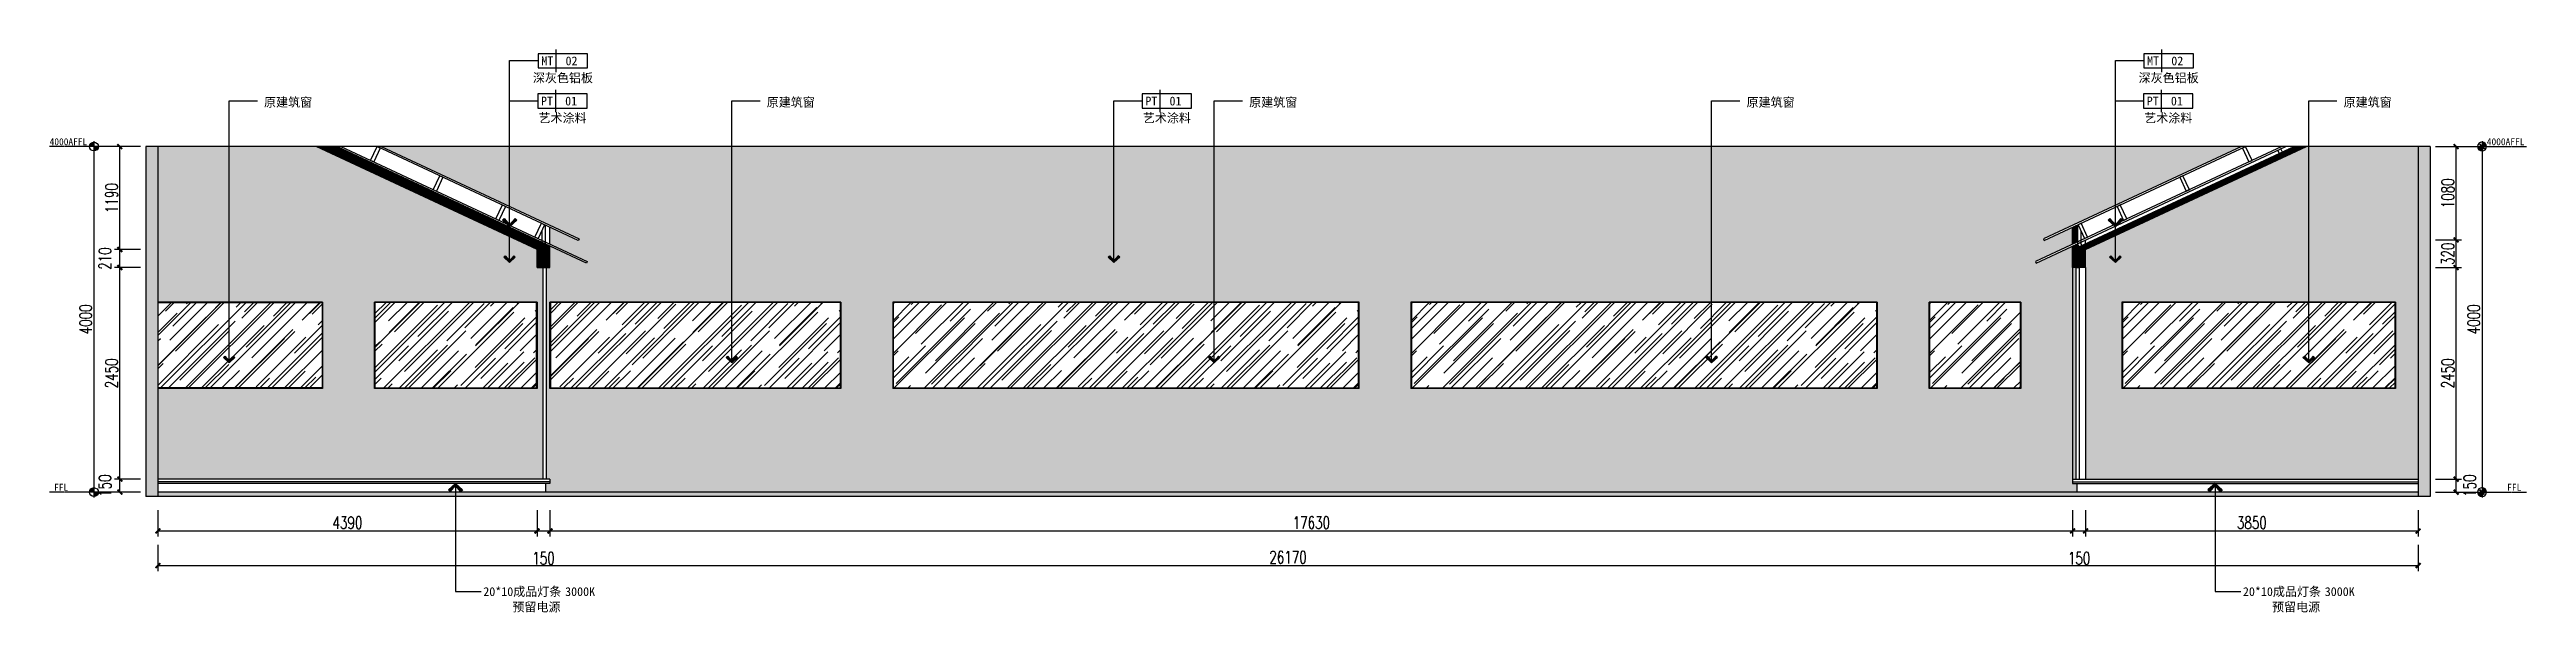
# Model space of a CAD drawing. Header units: millimetres. Extents: x 5625199 to 7433318, y -3316392 to -2552493.
# Drawn here: x 6099027 to 6127704, y -2677916 to -2671400 of the extents above; entities that cross this region are included whole.
import ezdxf
from ezdxf.enums import TextEntityAlignment as Align

# ---------------------------------------------------------------- set-up
doc = ezdxf.new("R2010")
doc.units = ezdxf.units.MM
doc.header["$PDMODE"] = 35
doc.header["$PDSIZE"] = -10
doc.linetypes.add('M-CENTER', pattern=[11.25, 7.5, -1.25, 1.25, -1.25])
for name, color, linetype in [('155', 155, 'Continuous'), ('DIM', 7, 'Continuous'), ('PL-天花', 30, 'Continuous'), ('PL-文字标注', 2, 'Continuous')]:
    doc.layers.add(name, color=color, linetype=linetype)
doc.styles.add('03.YBC-宋体2.5', font='', dxfattribs={"width": 0.8, "height": 2.5})
doc.styles.add('dop-S', font='')
doc.styles.add('XZC', font='SIMPLEX.SHX', dxfattribs={"width": 0.7, "bigfont": 'hztxt.shx'})
doc.styles.add('标注-尺寸', font='simplex.shx', dxfattribs={"width": 0.7})
doc.styles.get('03.YBC-宋体2.5').set_extended_font_data('SimSun')
doc.styles.get('dop-S').set_extended_font_data('SimSun')
doc.linetypes.add('LED_LINE', pattern='A,12.7,-5.08,["LED",XZC,S=2.54,R=0,X=-2.54,Y=-1.27],-6.35', length=24.13)
doc.dimstyles.new('90', dxfattribs={"dimscale": 0.9, "dimtxt": 150, "dimasz": 50, "dimexe": 120, "dimexo": 150, "dimgap": 30, "dimtad": 1, "dimdec": 0, "dimrnd": 5, "dimdsep": 46, "dimtxsty": '标注-尺寸', "dimblk": 'ARCHTICK', "dimcen": 0.2, "dimclrd": 8, "dimclre": 8, "dimclrt": 2, "dimadec": 0, "dimazin": 0, "dimtfac": 1, "dimtdec": 0, "dimtmove": 2, "dimatfit": 3, "dimldrblk": 'ccccc', "dimfxl": 300, "dimfxlon": 1, "dimtolj": 1, "dimtzin": 0, "dimarcsym": 0})
doc.dimstyles.new('副本 100', dxfattribs={"dimscale": 0.8, "dimtxt": 180, "dimasz": 70, "dimexe": 80, "dimexo": 100, "dimgap": 30, "dimtad": 1, "dimdec": 0, "dimrnd": 5, "dimdsep": 46, "dimtxsty": '标注-尺寸', "dimblk": 'ARCHTICK', "dimcen": 0.2, "dimdle": 5, "dimclrd": 8, "dimclre": 8, "dimclrt": 2, "dimadec": 0, "dimazin": 0, "dimtfac": 1, "dimtdec": 0, "dimtmove": 2, "dimatfit": 3, "dimldrblk": 'ccccc', "dimfxl": 300, "dimfxlon": 1, "dimtolj": 1, "dimtzin": 0, "dimarcsym": 0})
pattern_1 = [(45, (325640.459, -417409.755), (-5.303300859, 5.303300859), []), (50, (325640.46, -417409.755), (21.51780548, -1.88256405), [2.25, -24.75]), (355, (325640.46, -417409.755), (-4.16254001, 22.56576401), [1.8, -19.8]), (100.4514, (325642.252, -417409.912), (17.35528145, 20.68318626), [1.9122057, -21.03426336]), (46.1842, (325640.46, -417403.755), (32.01723146, -4.96557043), [3.375, -37.125]), (96.6356, (325643.127, -417404.17), (28.03988117, 29.22353613), [2.86830864, -31.55139]), (351.1842, (325640.46, -417403.755), (28.03985835, 29.22355803), [2.7, -29.7]), (21, (325643.46, -417405.255), (17.907211564, -12.07856672), [2.25, -24.75]), (326, (325643.46, -417405.255), (7.29945996, 21.75450135), [1.8, -19.8]), (71.4514, (325644.952, -417406.262), (25.20667886, 9.6759149), [1.9122057, -21.03426336]), (37.5, (325640.459, -417409.755), (0.3647956595, 9.986815615), [0, -19.56, 0, -20.1, 0, -19.875]), (7.5, (325640.459, -417409.755), (7.892086123, 11.832351356), [0, -11.46, 0, -19.11, 0, -7.575]), (327.5, (325633.769, -417409.755), (16.014673085, -0.676646152), [0, -7.5, 0, -23.4, 0, -31.05]), (317.5, (325630.769, -417409.755), (17.49558508, 3.00314947), [0, -9.75, 0, -15.54, 0, -22.05])]
pattern_2 = [(0, (273595.86, -417279.7), (0, 203.2), [0, -203.2]), (0, (273597.9, -417350.83), (0, 203.2), [0, -203.2]), (0, (273604, -417241.1), (0, 203.2), [0, -203.2]), (338.1986, (273498.33, -417304.09), (609.60005548, -203.19998181), [21.8852496, -1072.3802784]), (216.8699, (273518.65, -417312.22), (609.5999833, 406.40002505), [10.16, -1005.84]), (130.6013, (273510.52, -417318.315), (1016.000085595, -1219.19980049), [18.734024, -1854.677317]), (206.5651, (273443.465, -417342.7), (-203.1998289, -203.2002661), [4.543755, -449.8252624]), (326.3099, (273439.4, -417344.73), (406.39991014, -203.20027117), [7.326579, -725.321587]), (108.4349, (273445.497, -417348.795), (-203.19967553, 406.4000883), [6.4257936, -636.149096]), (225, (273573.51, -417363.02), (-3e-14, -203.200063), [8.620963, -278.7471184]), (0, (273567.42, -417369.12), (203.2, 203.2), [12.192, -191.008]), (135, (273579.61, -417369.12), (-203.200065, 1e-14), [8.62096, -278.7471184]), (251.5651, (273549.13, -417232.97), (203.199675, 406.40009185), [6.425792, -636.149096]), (0, (273547.1, -417239.07), (203.2, 203.2), [10.16, -193.04]), (143.1301, (273557.257, -417239.067), (-609.5999833, 406.40002505), [10.16, -1005.84]), (213.6901, (273441.43, -417230.94), (406.3999075, 203.2002694), [7.326576, -725.321587]), (341.5651, (273435.337, -417235.003), (-406.40009185, 203.199675), [12.851584, -629.7233024]), (126.8699, (273447.53, -417239.067), (406.40002505, -609.5999833), [10.16, -1005.84]), (0, (273500.36, -417239.07), (0, 203.2), [0, -203.2]), (0, (273445.5, -417291.9), (0, 203.2), [0, -203.2]), (0, (273502.4, -417367.08), (0, 203.2), [0, -203.2]), (0, (273557.26, -417304.1), (0, 203.2), [0, -203.2]), (0, (273498.33, -417269.55), (0, 203.2), [0, -203.2]), (0, (273453.62, -417263.45), (0, 203.2), [0, -203.2]), (0, (273471.91, -417275.64), (0, 203.2), [0, -203.2]), (0, (273463.78, -417324.41), (0, 203.2), [0, -203.2]), (0, (273415.02, -417316.28), (0, 203.2), [0, -203.2]), (0, (273417.05, -417269.55), (0, 203.2), [0, -203.2]), (0, (273410.95, -417224.84), (0, 203.2), [0, -203.2]), (0, (273473.94, -417216.72), (0, 203.2), [0, -203.2]), (0, (273518.65, -417208.59), (0, 203.2), [0, -203.2]), (0, (273589.77, -417216.72), (0, 203.2), [0, -203.2]), (0, (273541, -417279.7), (0, 203.2), [0, -203.2]), (0, (273520.68, -417243.13), (0, 203.2), [0, -203.2]), (0, (273536.94, -417340.67), (0, 203.2), [0, -203.2]), (0, (273475.98, -417350.83), (0, 203.2), [0, -203.2]), (0, (273536.94, -417395.53), (0, 203.2), [0, -203.2]), (0, (273469.88, -417383.34), (0, 203.2), [0, -203.2]), (0, (273404.86, -417389.44), (0, 203.2), [0, -203.2]), (0, (273429.24, -417399.6), (0, 203.2), [0, -203.2]), (0, (273431.27, -417371.15), (0, 203.2), [0, -203.2]), (0, (273567.42, -417403.66), (0, 203.2), [0, -203.2]), (0, (273591.8, -417320.35), (0, 203.2), [0, -203.2]), (0, (273581.64, -417259.39), (0, 203.2), [0, -203.2]), (0, (273488.17, -417405.7), (0, 203.2), [0, -203.2])]
pattern_3 = [(45, (273402.825, -417409.755), (-6.735192091, 6.735192091), [])]
pattern_4 = [(0, (273595.86, -417279.7), (0, 203.2), [0, -203.2]), (0, (273597.9, -417350.83), (0, 203.2), [0, -203.2]), (0, (273604, -417241.1), (0, 203.2), [0, -203.2]), (338.1986, (273498.33, -417304.09), (609.60005548, -203.19998181), [21.8852496, -1072.3802784]), (216.8699, (273518.65, -417312.22), (609.5999833, 406.40002505), [10.16, -1005.84]), (130.6013, (273510.52, -417318.315), (1016.000085595, -1219.19980049), [18.734024, -1854.677317]), (206.5651, (273443.465, -417342.7), (-203.1998289, -203.2002661), [4.543755, -449.8252624]), (326.3099, (273439.4, -417344.73), (406.39991014, -203.20027117), [7.326579, -725.321587]), (108.4349, (273445.497, -417348.795), (-203.19967553, 406.4000883), [6.4257936, -636.149096]), (225, (273573.51, -417363.02), (-3e-14, -203.200063), [8.620963, -278.7471184]), (0, (273567.42, -417369.12), (203.2, 203.2), [12.192, -191.008]), (135, (273579.61, -417369.12), (-203.200065, 1e-14), [8.62096, -278.7471184]), (251.5651, (273549.13, -417232.97), (203.199675, 406.40009185), [6.425792, -636.149096]), (0, (273547.1, -417239.07), (203.2, 203.2), [10.16, -193.04]), (143.1301, (273557.257, -417239.067), (-609.5999833, 406.40002505), [10.16, -1005.84]), (213.6901, (273441.43, -417230.94), (406.3999075, 203.2002694), [7.326576, -725.321587]), (341.5651, (273435.337, -417235.003), (-406.40009185, 203.199675), [12.851584, -629.7233024]), (126.8699, (273447.53, -417239.067), (406.40002505, -609.5999833), [10.16, -1005.84]), (0, (273500.36, -417239.07), (0, 203.2), [0, -203.2]), (0, (273445.5, -417291.9), (0, 203.2), [0, -203.2]), (0, (273502.4, -417367.08), (0, 203.2), [0, -203.2]), (0, (273557.26, -417304.1), (0, 203.2), [0, -203.2]), (0, (273498.33, -417269.55), (0, 203.2), [0, -203.2]), (0, (273453.62, -417263.45), (0, 203.2), [0, -203.2]), (0, (273471.91, -417275.64), (0, 203.2), [0, -203.2]), (0, (273463.78, -417324.41), (0, 203.2), [0, -203.2]), (0, (273415.02, -417316.28), (0, 203.2), [0, -203.2]), (0, (273417.05, -417269.55), (0, 203.2), [0, -203.2]), (0, (273410.95, -417224.84), (0, 203.2), [0, -203.2]), (0, (273473.94, -417216.72), (0, 203.2), [0, -203.2]), (0, (273518.65, -417208.59), (0, 203.2), [0, -203.2]), (0, (273589.77, -417216.72), (0, 203.2), [0, -203.2]), (0, (273541, -417279.7), (0, 203.2), [0, -203.2]), (0, (273520.68, -417243.13), (0, 203.2), [0, -203.2]), (0, (273536.94, -417340.67), (0, 203.2), [0, -203.2]), (0, (273475.98, -417350.83), (0, 203.2), [0, -203.2]), (0, (273536.94, -417395.53), (0, 203.2), [0, -203.2]), (0, (273469.88, -417383.34), (0, 203.2), [0, -203.2]), (0, (273404.86, -417389.44), (0, 203.2), [0, -203.2]), (0, (273429.24, -417399.6), (0, 203.2), [0, -203.2]), (0, (273431.27, -417371.15), (0, 203.2), [0, -203.2]), (0, (273567.42, -417403.66), (0, 203.2), [0, -203.2]), (0, (273591.8, -417320.35), (0, 203.2), [0, -203.2]), (0, (273581.64, -417259.39), (0, 203.2), [0, -203.2]), (0, (273488.17, -417405.7), (0, 203.2), [0, -203.2])]

msp = doc.modelspace()

# ---------------------------------------------------------------- texts
at = {"color": 50, "style": '03.YBC-宋体2.5', "flags": 8}
for tag, p in [('原建筑窗', (6101788.49, -2672010.79)), ('原建筑窗', (6107608.83, -2672010.79)), ('原建筑窗', (6113194.31, -2672010.79)), ('原建筑窗', (6118953.38, -2672010.79)), ('原建筑窗', (6125866.31, -2672010.79)), ('20*10成品灯条', (6104500.64, -2677674.8)), ('3000K', (6105169.55, -2677675.07)), ('20*10成品灯条', (6124873.61, -2677674.8)), ('3000K', (6125542.52, -2677675.07)), ('预留电源', (6104664.39, -2677854.01)), ('预留电源', (6125037.36, -2677854.01))]:
    msp.add_attdef(tag, text='材料名称', height=102.06, dxfattribs=at).set_placement(p, align=Align.MIDDLE_CENTER)

# ---------------------------------------------------------------- blocks, each defined once
blk = doc.blocks.new('_ArchTick')
at = {"color": 0, "linetype": 'ByBlock', "const_width": 0.4}
blk.add_lwpolyline([(-0.5, -0.5), (0.5, 0.5)], dxfattribs=at)
blk = doc.blocks.new('*D232')
at = {"layer": '155', "color": 8, "lineweight": -2, "ltscale": 500, "transparency": 16777216}
for p, q in [((6100281, -2676733), (6100281, -2677037)), ((6104671, -2676733), (6104671, -2677037)), ((6100277, -2676973), (6104675, -2676973))]:
    blk.add_line(p, q, dxfattribs=at)
at = {"layer": 'Defpoints', "color": 0, "transparency": 16777216}
for p in [(6104671, -2673923), (6100281, -2676573), (6104671, -2676973)]:
    blk.add_point(p, dxfattribs=at)
at = {"layer": '155', "color": 8, "linetype": 'ByBlock', "lineweight": -2, "transparency": 16777216, "xscale": 56, "yscale": 56, "zscale": 56, "rotation": 180}
blk.add_blockref('_ArchTick', (6100281, -2676973), dxfattribs=at)
at = {"layer": '155', "color": 8, "linetype": 'ByBlock', "lineweight": -2, "transparency": 16777216, "xscale": 56, "yscale": 56, "zscale": 56}
blk.add_blockref('_ArchTick', (6104671, -2676973), dxfattribs=at)
at = {"layer": '155', "color": 2, "ltscale": 500, "transparency": 16777216, "insert": (6102476, -2676877), "char_height": 144, "attachment_point": 5, "style": '标注-尺寸'}
blk.add_mtext('\\A1;4390', dxfattribs=at)
blk = doc.blocks.new('ccccc')
h = blk.add_hatch(color=44)
h.dxf.hatch_style = 1
h.paths.add_polyline_path([(-1.71, -1.12), (-1.35, -1.47), (0, 0), (-1.35, 1.47), (-1.71, 1.12), (-0.42, 0)])
at = {"color": 44}
for p, q in [((-0.42, 0), (-5.07, 0)), ((-1.35, 1.47), (-1.71, 1.12)), ((-1.71, 1.12), (-0.42, 0)), ((-1.71, -1.12), (-0.42, 0)), ((0, 0), (-1.35, 1.47)), ((0, 0), (-1.35, -1.47)), ((-1.35, -1.47), (-1.71, -1.12))]:
    blk.add_line(p, q, dxfattribs=at)
blk = doc.blocks.new('*D233')
at = {"layer": '155', "color": 8, "lineweight": -2, "ltscale": 500, "transparency": 16777216}
for p, q in [((6104671, -2676733), (6104671, -2677037)), ((6104821, -2676733), (6104821, -2677037)), ((6104667, -2676973), (6104825, -2676973))]:
    blk.add_line(p, q, dxfattribs=at)
at = {"layer": 'Defpoints', "color": 0, "transparency": 16777216}
for p in [(6104671, -2673923), (6104821, -2673923), (6104821, -2676973)]:
    blk.add_point(p, dxfattribs=at)
at = {"layer": '155', "color": 8, "linetype": 'ByBlock', "lineweight": -2, "transparency": 16777216, "xscale": 56, "yscale": 56, "zscale": 56, "rotation": 180}
blk.add_blockref('_ArchTick', (6104671, -2676973), dxfattribs=at)
at = {"layer": '155', "color": 8, "linetype": 'ByBlock', "lineweight": -2, "transparency": 16777216, "xscale": 56, "yscale": 56, "zscale": 56}
blk.add_blockref('_ArchTick', (6104821, -2676973), dxfattribs=at)
at = {"layer": '155', "color": 2, "ltscale": 500, "transparency": 16777216, "insert": (6104746, -2677289), "char_height": 144, "attachment_point": 5, "style": '标注-尺寸'}
blk.add_mtext('\\A1;150', dxfattribs=at)
blk = doc.blocks.new('*D234')
at = {"layer": '155', "color": 8, "lineweight": -2, "ltscale": 500, "transparency": 16777216}
for p, q in [((6104821, -2676733), (6104821, -2677037)), ((6122450, -2676733), (6122450, -2677037)), ((6104817, -2676973), (6122454, -2676973))]:
    blk.add_line(p, q, dxfattribs=at)
at = {"layer": 'Defpoints', "color": 0, "transparency": 16777216}
for p in [(6104821, -2673923), (6122450, -2676398), (6122450, -2676973)]:
    blk.add_point(p, dxfattribs=at)
at = {"layer": '155', "color": 8, "linetype": 'ByBlock', "lineweight": -2, "transparency": 16777216, "xscale": 56, "yscale": 56, "zscale": 56, "rotation": 180}
blk.add_blockref('_ArchTick', (6104821, -2676973), dxfattribs=at)
at = {"layer": '155', "color": 8, "linetype": 'ByBlock', "lineweight": -2, "transparency": 16777216, "xscale": 56, "yscale": 56, "zscale": 56}
blk.add_blockref('_ArchTick', (6122450, -2676973), dxfattribs=at)
at = {"layer": '155', "color": 2, "ltscale": 500, "transparency": 16777216, "insert": (6113636, -2676877), "char_height": 144, "attachment_point": 5, "style": '标注-尺寸'}
blk.add_mtext('\\A1;17630', dxfattribs=at)
blk = doc.blocks.new('*D235')
at = {"layer": '155', "color": 8, "lineweight": -2, "ltscale": 500, "transparency": 16777216}
for p, q in [((6122450, -2676733), (6122450, -2677037)), ((6122600, -2676733), (6122600, -2677037)), ((6122446, -2676973), (6122604, -2676973))]:
    blk.add_line(p, q, dxfattribs=at)
at = {"layer": 'Defpoints', "color": 0, "transparency": 16777216}
for p in [(6122600, -2673764), (6122450, -2676398), (6122600, -2676973)]:
    blk.add_point(p, dxfattribs=at)
at = {"layer": '155', "color": 8, "linetype": 'ByBlock', "lineweight": -2, "transparency": 16777216, "xscale": 56, "yscale": 56, "zscale": 56, "rotation": 180}
blk.add_blockref('_ArchTick', (6122450, -2676973), dxfattribs=at)
at = {"layer": '155', "color": 8, "linetype": 'ByBlock', "lineweight": -2, "transparency": 16777216, "xscale": 56, "yscale": 56, "zscale": 56}
blk.add_blockref('_ArchTick', (6122600, -2676973), dxfattribs=at)
at = {"layer": '155', "color": 2, "ltscale": 500, "transparency": 16777216, "insert": (6122525, -2677289), "char_height": 144, "attachment_point": 5, "style": '标注-尺寸'}
blk.add_mtext('\\A1;150', dxfattribs=at)
blk = doc.blocks.new('*D236')
at = {"layer": '155', "color": 8, "lineweight": -2, "ltscale": 500, "transparency": 16777216}
for p, q in [((6122600, -2676733), (6122600, -2677037)), ((6126450, -2676733), (6126450, -2677037)), ((6122596, -2676973), (6126454, -2676973))]:
    blk.add_line(p, q, dxfattribs=at)
at = {"layer": 'Defpoints', "color": 0, "transparency": 16777216}
for p in [(6122600, -2673764), (6126450, -2676373), (6126450, -2676973)]:
    blk.add_point(p, dxfattribs=at)
at = {"layer": '155', "color": 8, "linetype": 'ByBlock', "lineweight": -2, "transparency": 16777216, "xscale": 56, "yscale": 56, "zscale": 56, "rotation": 180}
blk.add_blockref('_ArchTick', (6122600, -2676973), dxfattribs=at)
at = {"layer": '155', "color": 8, "linetype": 'ByBlock', "lineweight": -2, "transparency": 16777216, "xscale": 56, "yscale": 56, "zscale": 56}
blk.add_blockref('_ArchTick', (6126450, -2676973), dxfattribs=at)
at = {"layer": '155', "color": 2, "ltscale": 500, "transparency": 16777216, "insert": (6124525, -2676877), "char_height": 144, "attachment_point": 5, "style": '标注-尺寸'}
blk.add_mtext('\\A1;3850', dxfattribs=at)
blk = doc.blocks.new('*D368')
at = {"layer": '155', "color": 8, "lineweight": -2, "ltscale": 500, "transparency": 16777216}
for p, q in [((6100281, -2677133), (6100281, -2677437)), ((6126450, -2677133), (6126450, -2677437)), ((6100277, -2677373), (6126454, -2677373))]:
    blk.add_line(p, q, dxfattribs=at)
at = {"layer": 'Defpoints', "color": 0, "transparency": 16777216}
for p in [(6100281, -2676261), (6126450, -2676423), (6126450, -2677373)]:
    blk.add_point(p, dxfattribs=at)
at = {"layer": '155', "color": 8, "linetype": 'ByBlock', "lineweight": -2, "transparency": 16777216, "xscale": 56, "yscale": 56, "zscale": 56, "rotation": 180}
blk.add_blockref('_ArchTick', (6100281, -2677373), dxfattribs=at)
at = {"layer": '155', "color": 8, "linetype": 'ByBlock', "lineweight": -2, "transparency": 16777216, "xscale": 56, "yscale": 56, "zscale": 56}
blk.add_blockref('_ArchTick', (6126450, -2677373), dxfattribs=at)
at = {"layer": '155', "color": 2, "ltscale": 500, "transparency": 16777216, "insert": (6113366, -2677277), "char_height": 144, "attachment_point": 5, "style": '标注-尺寸'}
blk.add_mtext('\\A1;26170', dxfattribs=at)
blk = doc.blocks.new('子标高')
h = blk.add_hatch(color=256)
edge = h.paths.add_edge_path()
edge.add_arc((-600, 0), 51, 89.7288, 180.2712, ccw=False)
edge.add_line((-600, 51), (-600, 0))
edge.add_line((-600, 0), (-651, 0))
edge = h.paths.add_edge_path()
edge.add_arc((-600, 0), 51, -90.2712, 0.2712, ccw=False)
edge.add_line((-600, -51), (-600, 0))
edge.add_line((-600, 0), (-549, 0))
at = {"linetype": 'M-CENTER', "ltscale": 0.5}
blk.add_line((-710, 0), (-1114, 0), dxfattribs=at)
for p, q in [((-200, 0), (-710, 0)), ((-600, 64), (-600, -64))]:
    blk.add_line(p, q)
at = {"color": 5}
blk.add_circle((-600, 0), 51.2, dxfattribs=at)
at = {"style": 'dop-S'}
blk.add_attdef('标高', (-1232, 16), '', height=100, dxfattribs=at)
blk = doc.blocks.new('母标高')
h = blk.add_hatch(color=256)
edge = h.paths.add_edge_path()
edge.add_arc((-600, 0), 51, 89.7288, 180.2712, ccw=False)
edge.add_line((-600, 51), (-600, 0))
edge.add_line((-600, 0), (-651, 0))
edge = h.paths.add_edge_path()
edge.add_arc((-600, 0), 51, -90.2712, 0.2712, ccw=False)
edge.add_line((-600, -51), (-600, 0))
edge.add_line((-600, 0), (-549, 0))
at = {"linetype": 'M-CENTER', "ltscale": 0.5}
blk.add_line((-710, 0), (-1114, 0), dxfattribs=at)
for p, q in [((-200, 0), (-710, 0)), ((-600, 64), (-600, -64))]:
    blk.add_line(p, q)
at = {"color": 5}
blk.add_circle((-600, 0), 51.2, dxfattribs=at)
at = {"style": 'dop-S'}
blk.add_attdef('标高', (-1104, 16), '', height=100, dxfattribs=at)
blk = doc.blocks.new('*D447')
at = {"layer": '155', "color": 8, "lineweight": -2, "ltscale": 500, "transparency": 16777216}
for p, q in [((6100081, -2676373), (6099777, -2676373)), ((6099841, -2676527), (6099841, -2676369)), ((6100081, -2676523), (6099777, -2676523))]:
    blk.add_line(p, q, dxfattribs=at)
at = {"layer": 'Defpoints', "color": 0, "transparency": 16777216}
for p in [(6099841, -2676373), (6100490, -2676373), (6100490, -2676523)]:
    blk.add_point(p, dxfattribs=at)
at = {"layer": '155', "color": 8, "linetype": 'ByBlock', "lineweight": -2, "transparency": 16777216, "xscale": 56, "yscale": 56, "zscale": 56}
for p, rotation in [((6099841, -2676373), 90), ((6099841, -2676523), 270)]:
    blk.add_blockref('_ArchTick', p, dxfattribs=dict(at, rotation=rotation))
at = {"layer": '155', "color": 2, "ltscale": 500, "transparency": 16777216, "insert": (6099669, -2676448), "char_height": 144, "attachment_point": 5, "rotation": 90, "style": '标注-尺寸'}
blk.add_mtext('\\A1;150', dxfattribs=at)
blk = doc.blocks.new('*D448')
at = {"layer": '155', "color": 8, "lineweight": -2, "ltscale": 500, "transparency": 16777216}
for p, q in [((6100081, -2673923), (6099777, -2673923)), ((6099841, -2676377), (6099841, -2673919)), ((6100081, -2676373), (6099777, -2676373))]:
    blk.add_line(p, q, dxfattribs=at)
at = {"layer": 'Defpoints', "color": 0, "transparency": 16777216}
for p in [(6099841, -2673923), (6104671, -2673923), (6100490, -2676373)]:
    blk.add_point(p, dxfattribs=at)
at = {"layer": '155', "color": 8, "linetype": 'ByBlock', "lineweight": -2, "transparency": 16777216, "xscale": 56, "yscale": 56, "zscale": 56}
for p, rotation in [((6099841, -2673923), 90), ((6099841, -2676373), 270)]:
    blk.add_blockref('_ArchTick', p, dxfattribs=dict(at, rotation=rotation))
at = {"layer": '155', "color": 2, "ltscale": 500, "transparency": 16777216, "insert": (6099745, -2675148), "char_height": 144, "attachment_point": 5, "rotation": 90, "style": '标注-尺寸'}
blk.add_mtext('\\A1;2450', dxfattribs=at)
blk = doc.blocks.new('*D449')
at = {"layer": '155', "color": 8, "lineweight": -2, "ltscale": 500, "transparency": 16777216}
for p, q in [((6100081, -2673715), (6099777, -2673715)), ((6099841, -2673927), (6099841, -2673711)), ((6100081, -2673923), (6099777, -2673923))]:
    blk.add_line(p, q, dxfattribs=at)
at = {"layer": 'Defpoints', "color": 0, "transparency": 16777216}
for p in [(6099841, -2673715), (6104671, -2673715), (6104671, -2673923)]:
    blk.add_point(p, dxfattribs=at)
at = {"layer": '155', "color": 8, "linetype": 'ByBlock', "lineweight": -2, "transparency": 16777216, "xscale": 56, "yscale": 56, "zscale": 56}
for p, rotation in [((6099841, -2673715), 90), ((6099841, -2673923), 270)]:
    blk.add_blockref('_ArchTick', p, dxfattribs=dict(at, rotation=rotation))
at = {"layer": '155', "color": 2, "ltscale": 500, "transparency": 16777216, "insert": (6099669, -2673819), "char_height": 144, "attachment_point": 5, "rotation": 90, "style": '标注-尺寸'}
blk.add_mtext('\\A1;210', dxfattribs=at)
blk = doc.blocks.new('*D450')
at = {"layer": '155', "color": 8, "lineweight": -2, "ltscale": 500, "transparency": 16777216}
for p, q in [((6100081, -2672523), (6099777, -2672523)), ((6099841, -2673719), (6099841, -2672519)), ((6100081, -2673715), (6099777, -2673715))]:
    blk.add_line(p, q, dxfattribs=at)
at = {"layer": 'Defpoints', "color": 0, "transparency": 16777216}
for p in [(6099841, -2672523), (6101428, -2672523), (6104671, -2673715)]:
    blk.add_point(p, dxfattribs=at)
at = {"layer": '155', "color": 8, "linetype": 'ByBlock', "lineweight": -2, "transparency": 16777216, "xscale": 56, "yscale": 56, "zscale": 56}
for p, rotation in [((6099841, -2672523), 90), ((6099841, -2673715), 270)]:
    blk.add_blockref('_ArchTick', p, dxfattribs=dict(at, rotation=rotation))
at = {"layer": '155', "color": 2, "ltscale": 500, "transparency": 16777216, "insert": (6099745, -2673119), "char_height": 144, "attachment_point": 5, "rotation": 90, "style": '标注-尺寸'}
blk.add_mtext('\\A1;1190', dxfattribs=at)
blk = doc.blocks.new('*D451')
at = {"layer": '155', "color": 8, "lineweight": -2, "ltscale": 500, "transparency": 16777216}
for p, q in [((6099781, -2672523), (6099477, -2672523)), ((6099541, -2672519), (6099541, -2676527)), ((6099781, -2676523), (6099477, -2676523))]:
    blk.add_line(p, q, dxfattribs=at)
at = {"layer": 'Defpoints', "color": 0, "transparency": 16777216}
for p in [(6101428, -2672523), (6099541, -2676523), (6100381, -2676523)]:
    blk.add_point(p, dxfattribs=at)
at = {"layer": '155', "color": 8, "linetype": 'ByBlock', "lineweight": -2, "transparency": 16777216, "xscale": 56, "yscale": 56, "zscale": 56}
for p, rotation in [((6099541, -2672523), 90), ((6099541, -2676523), 270)]:
    blk.add_blockref('_ArchTick', p, dxfattribs=dict(at, rotation=rotation))
at = {"layer": '155', "color": 2, "ltscale": 500, "transparency": 16777216, "insert": (6099445, -2674523), "char_height": 144, "attachment_point": 5, "rotation": 90, "style": '标注-尺寸'}
blk.add_mtext('\\A1;4000', dxfattribs=at)
blk = doc.blocks.new('*D452')
at = {"layer": '155', "color": 8, "lineweight": -2, "ltscale": 500, "transparency": 16777216}
for p, q in [((6126650, -2676373), (6126954, -2676373)), ((6126890, -2676527), (6126890, -2676369)), ((6126650, -2676523), (6126954, -2676523))]:
    blk.add_line(p, q, dxfattribs=at)
at = {"layer": 'Defpoints', "color": 0, "transparency": 16777216}
for p in [(6126218, -2676373), (6126890, -2676373), (6126218, -2676523)]:
    blk.add_point(p, dxfattribs=at)
at = {"layer": '155', "color": 8, "linetype": 'ByBlock', "lineweight": -2, "transparency": 16777216, "xscale": 56, "yscale": 56, "zscale": 56}
for p, rotation in [((6126890, -2676373), 90), ((6126890, -2676523), 270)]:
    blk.add_blockref('_ArchTick', p, dxfattribs=dict(at, rotation=rotation))
at = {"layer": '155', "color": 2, "ltscale": 500, "transparency": 16777216, "insert": (6127048, -2676448), "char_height": 144, "attachment_point": 5, "rotation": 90, "style": '标注-尺寸'}
blk.add_mtext('\\A1;150', dxfattribs=at)
blk = doc.blocks.new('*D453')
at = {"layer": '155', "color": 8, "lineweight": -2, "ltscale": 500, "transparency": 16777216}
for p, q in [((6126650, -2673923), (6126954, -2673923)), ((6126890, -2676377), (6126890, -2673919)), ((6126650, -2676373), (6126954, -2676373))]:
    blk.add_line(p, q, dxfattribs=at)
at = {"layer": 'Defpoints', "color": 0, "transparency": 16777216}
for p in [(6122600, -2673923), (6126890, -2673923), (6126218, -2676373)]:
    blk.add_point(p, dxfattribs=at)
at = {"layer": '155', "color": 8, "linetype": 'ByBlock', "lineweight": -2, "transparency": 16777216, "xscale": 56, "yscale": 56, "zscale": 56}
for p, rotation in [((6126890, -2673923), 90), ((6126890, -2676373), 270)]:
    blk.add_blockref('_ArchTick', p, dxfattribs=dict(at, rotation=rotation))
at = {"layer": '155', "color": 2, "ltscale": 500, "transparency": 16777216, "insert": (6126794, -2675148), "char_height": 144, "attachment_point": 5, "rotation": 90, "style": '标注-尺寸'}
blk.add_mtext('\\A1;2450', dxfattribs=at)
blk = doc.blocks.new('*D454')
at = {"layer": '155', "color": 8, "lineweight": -2, "ltscale": 500, "transparency": 16777216}
for p, q in [((6126650, -2673604), (6126954, -2673604)), ((6126890, -2673927), (6126890, -2673600)), ((6126650, -2673923), (6126954, -2673923))]:
    blk.add_line(p, q, dxfattribs=at)
at = {"layer": 'Defpoints', "color": 0, "transparency": 16777216}
for p in [(6122600, -2673604), (6126890, -2673604), (6122600, -2673923)]:
    blk.add_point(p, dxfattribs=at)
at = {"layer": '155', "color": 8, "linetype": 'ByBlock', "lineweight": -2, "transparency": 16777216, "xscale": 56, "yscale": 56, "zscale": 56}
for p, rotation in [((6126890, -2673604), 90), ((6126890, -2673923), 270)]:
    blk.add_blockref('_ArchTick', p, dxfattribs=dict(at, rotation=rotation))
at = {"layer": '155', "color": 2, "ltscale": 500, "transparency": 16777216, "insert": (6126794, -2673764), "char_height": 144, "attachment_point": 5, "rotation": 90, "style": '标注-尺寸'}
blk.add_mtext('\\A1;320', dxfattribs=at)
blk = doc.blocks.new('*D455')
at = {"layer": '155', "color": 8, "lineweight": -2, "ltscale": 500, "transparency": 16777216}
for p, q in [((6126650, -2672523), (6126954, -2672523)), ((6126890, -2673608), (6126890, -2672519)), ((6126650, -2673604), (6126954, -2673604))]:
    blk.add_line(p, q, dxfattribs=at)
at = {"layer": 'Defpoints', "color": 0, "transparency": 16777216}
for p in [(6125521, -2672523), (6126890, -2672523), (6122600, -2673604)]:
    blk.add_point(p, dxfattribs=at)
at = {"layer": '155', "color": 8, "linetype": 'ByBlock', "lineweight": -2, "transparency": 16777216, "xscale": 56, "yscale": 56, "zscale": 56}
for p, rotation in [((6126890, -2672523), 90), ((6126890, -2673604), 270)]:
    blk.add_blockref('_ArchTick', p, dxfattribs=dict(at, rotation=rotation))
at = {"layer": '155', "color": 2, "ltscale": 500, "transparency": 16777216, "insert": (6126794, -2673064), "char_height": 144, "attachment_point": 5, "rotation": 90, "style": '标注-尺寸'}
blk.add_mtext('\\A1;1080', dxfattribs=at)
blk = doc.blocks.new('*D456')
at = {"layer": '155', "color": 8, "lineweight": -2, "ltscale": 500, "transparency": 16777216}
for p, q in [((6126950, -2672523), (6127254, -2672523)), ((6127190, -2672519), (6127190, -2676527)), ((6126950, -2676523), (6127254, -2676523))]:
    blk.add_line(p, q, dxfattribs=at)
at = {"layer": 'Defpoints', "color": 0, "transparency": 16777216}
for p in [(6125521, -2672523), (6126350, -2676523), (6127190, -2676523)]:
    blk.add_point(p, dxfattribs=at)
at = {"layer": '155', "color": 8, "linetype": 'ByBlock', "lineweight": -2, "transparency": 16777216, "xscale": 56, "yscale": 56, "zscale": 56}
for p, rotation in [((6127190, -2672523), 90), ((6127190, -2676523), 270)]:
    blk.add_blockref('_ArchTick', p, dxfattribs=dict(at, rotation=rotation))
at = {"layer": '155', "color": 2, "ltscale": 500, "transparency": 16777216, "insert": (6127094, -2674523), "char_height": 144, "attachment_point": 5, "rotation": 90, "style": '标注-尺寸'}
blk.add_mtext('\\A1;4000', dxfattribs=at)
blk = doc.blocks.new('*U611')
at = {"color": 50}
blk.add_line((-9, 3.2), (-9, -3.2), dxfattribs=at)
at = {"color": 150}
blk.add_lwpolyline([(-14, 2), (-14, -2), (0, -2), (0, 2)], close=True, dxfattribs=at)
at = {"color": 50, "style": '03.YBC-宋体2.5', "flags": 8}
for tag, p in [('PT', (-11.41, -0.02)), ('01', (-4.56, -0.02)), ('材料名称', (-7, -4.85))]:
    blk.add_attdef(tag, text='', height=2.5, dxfattribs=at).set_placement(p, align=Align.MIDDLE_CENTER)
blk = doc.blocks.new('*U604')
at = {"color": 50}
blk.add_line((-9, 3.2), (-9, -3.2), dxfattribs=at)
at = {"color": 150}
blk.add_lwpolyline([(-14, 2), (-14, -2), (0, -2), (0, 2)], close=True, dxfattribs=at)
at = {"color": 50, "style": '03.YBC-宋体2.5', "flags": 8}
for tag, p in [('PT', (-11.41, -0.02)), ('01', (-4.56, -0.02)), ('材料名称', (-7, -4.85))]:
    blk.add_attdef(tag, text='', height=2.5, dxfattribs=at).set_placement(p, align=Align.MIDDLE_CENTER)

# ---------------------------------------------------------------- dimensions: what is measured, and where the dimension line sits
at = {"layer": '155', "ltscale": 500}
for base, p1, p2, picture, middle in [((6099540.76, -2676522.72), (6101428.4, -2672522.72), (6100380.87, -2676522.72), '*D451', (6099444.76, -2674522.72)), ((6099840.76, -2672522.72), (6104670.9, -2673714.67), (6101428.4, -2672522.72), '*D450', (6099744.76, -2673118.69)), ((6126890.46, -2672522.72), (6122600.29, -2673604.33), (6125520.62, -2672522.72), '*D455', (6126794.46, -2673063.52)), ((6127190.46, -2676522.72), (6125520.62, -2672522.72), (6126350.45, -2676522.72), '*D456', (6127094.46, -2674522.72)), ((6126890.46, -2673604.33), (6122600.29, -2673922.72), (6122600.29, -2673604.33), '*D454', (6126794.46, -2673763.52)), ((6099840.76, -2673714.67), (6104670.9, -2673922.72), (6104670.9, -2673714.67), '*D449', (6099668.76, -2673818.69)), ((6099840.76, -2673922.72), (6100489.62, -2676372.72), (6104670.9, -2673922.72), '*D448', (6099744.76, -2675147.72)), ((6126890.46, -2673922.72), (6126218.34, -2676372.72), (6122600.29, -2673922.72), '*D453', (6126794.46, -2675147.72)), ((6099840.76, -2676372.72), (6100489.62, -2676522.72), (6100489.62, -2676372.72), '*D447', (6099668.76, -2676447.72))]:
    dim = msp.add_linear_dim(base=base, p1=p1, p2=p2, angle=90, dimstyle='副本 100', dxfattribs=at)
    dim.commit()
    dim.dimension.update_dxf_attribs({"geometry": picture, "text_midpoint": middle})
for base, p1, p2, picture, middle in [((6122600.29, -2676972.72), (6122450.29, -2676397.72), (6122600.29, -2673763.52), '*D235', (6122525.29, -2677288.72)), ((6126450.45, -2676972.72), (6122600.29, -2673763.52), (6126450.45, -2676372.72), '*D236', (6124525.37, -2676876.72)), ((6104670.9, -2676972.72), (6100280.87, -2676572.72), (6104670.9, -2673922.72), '*D232', (6102475.88, -2676876.72)), ((6104820.9, -2676972.72), (6104670.9, -2673922.72), (6104820.9, -2673922.72), '*D233', (6104745.9, -2677288.72)), ((6122450.29, -2676972.72), (6104820.9, -2673922.72), (6122450.29, -2676397.72), '*D234', (6113635.59, -2676876.72)), ((6126450.45, -2677372.72), (6100280.87, -2676260.55), (6126450.45, -2676422.72), '*D368', (6113365.66, -2677276.72))]:
    dim = msp.add_linear_dim(base=base, p1=p1, p2=p2, dimstyle='副本 100', dxfattribs=at)
    dim.commit()
    dim.dimension.update_dxf_attribs({"geometry": picture, "text_midpoint": middle})
dim = msp.add_linear_dim(base=(6126890.46, -2676372.72), p1=(6126218.34, -2676522.72), p2=(6126218.34, -2676372.72), angle=90, dimstyle='副本 100', dxfattribs=at)
dim.commit()
dim.dimension.update_dxf_attribs({"geometry": '*D452', "text_midpoint": (6127048, -2676447.72), "dimtype": 160})

# ---------------------------------------------------------------- hatches: boundary and pattern name
at = {"layer": '155', "ltscale": 500}
h = msp.add_hatch(dxfattribs=at)
h.set_pattern_fill('钢筋混凝土', color=250, scale=3)
h.set_pattern_definition(pattern_1)
h.paths.add_polyline_path([(6100140.76, -2672522.72), (6100140.76, -2676572.72), (6100280.87, -2676572.72), (6100280.87, -2672522.72)])
h = msp.add_hatch(dxfattribs=at)
h.set_pattern_fill('CONC', color=250, scale=8)
h.set_pattern_definition(pattern_4)
h.paths.add_polyline_path([(6104670.9, -2673922.72), (6104670.9, -2673714.67), (6102114.76, -2672522.72), (6100280.87, -2672522.72), (6100280.87, -2674322.72), (6102188.78, -2674322.72), (6102188.78, -2675322.72), (6100280.87, -2675322.72), (6100280.87, -2676372.72), (6104740.9, -2676372.72), (6104740.9, -2673922.72)])
h.paths.add_polyline_path([(6104670.9, -2674322.72), (6104670.9, -2675322.72), (6102788.78, -2675322.72), (6102788.78, -2674322.72)], flags=16)
h.paths.add_polyline_path([(6102793.78, -2675317.72), (6102793.78, -2674327.72), (6104665.9, -2674327.72), (6104665.9, -2675317.72)], flags=0)
h = msp.add_hatch(dxfattribs=at)
h.set_pattern_fill('ANSI31', color=250, scale=3)
h.set_pattern_definition(pattern_3)
h.paths.add_polyline_path([(6102351.38, -2672522.72), (6102114.76, -2672522.72), (6104670.9, -2673714.67), (6104670.9, -2673922.72), (6104740.9, -2673922.72), (6104780.9, -2673922.72), (6104820.9, -2673922.72), (6104820.9, -2673674.27)])
h = msp.add_hatch(dxfattribs=at)
h.set_pattern_fill('CONC', color=250, scale=8)
h.set_pattern_definition(pattern_2)
h.paths.add_polyline_path([(6122122.19, -2673609.14), (6122113.74, -2673591.02), (6124404.71, -2672522.72), (6102866.47, -2672522.72), (6105157.44, -2673591.02), (6105148.99, -2673609.14), (6104820.9, -2673456.15), (6104820.9, -2673652.21), (6105250.9, -2673852.72), (6105242.44, -2673870.85), (6104820.9, -2673674.27), (6104820.9, -2673922.72), (6104780.9, -2673922.72), (6104780.9, -2676372.72), (6104820.9, -2676372.72), (6104820.9, -2676422.72), (6104770.9, -2676422.72), (6104770.9, -2676522.72), (6122500.29, -2676522.72), (6122500.29, -2676422.72), (6122450.29, -2676422.72), (6122450.29, -2676372.72), (6122490.29, -2676372.72), (6122490.29, -2673922.72), (6122450.29, -2673922.72), (6122450.29, -2673674.27), (6122028.74, -2673870.85), (6122020.29, -2673852.72), (6122450.29, -2673652.21), (6122450.29, -2673456.15)])
h.paths.add_polyline_path([(6120788.78, -2675322.72), (6120788.78, -2674322.72), (6121850.28, -2674322.72), (6121850.28, -2675322.72)], flags=16)
h.paths.add_polyline_path([(6120188.78, -2675322.72), (6114788.78, -2675322.72), (6114788.78, -2675317.72), (6114788.78, -2674327.72), (6114788.78, -2674322.72), (6120183.78, -2674322.72), (6120188.78, -2674322.72), (6120188.78, -2675317.72)], flags=16)
h.paths.add_polyline_path([(6108188.78, -2674322.72), (6108188.78, -2675317.72), (6108188.78, -2675322.72), (6104820.9, -2675322.72), (6104820.9, -2675317.72), (6104820.9, -2674327.72), (6104820.9, -2674322.72), (6108183.78, -2674322.72)], flags=16)
h.paths.add_polyline_path([(6108788.78, -2674327.72), (6108788.78, -2674322.72), (6114183.78, -2674322.72), (6114188.78, -2674322.72), (6114188.78, -2675317.72), (6114188.78, -2675322.72), (6108788.78, -2675322.72), (6108788.78, -2675317.72)], flags=16)
h = msp.add_hatch(dxfattribs=at)
h.set_pattern_fill('ANSI31', color=250, scale=3)
h.set_pattern_definition(pattern_3)
h.paths.add_polyline_path([(6122522.19, -2673684.88), (6122505.29, -2673648.63), (6122450.29, -2673674.27), (6122450.29, -2673922.72), (6122490.29, -2673922.72), (6122530.29, -2673922.72), (6122600.29, -2673922.72), (6122600.29, -2673714.67), (6122600.29, -2673648.46), (6122558.44, -2673667.97)])
h.paths.add_polyline_path([(6122450.29, -2673456.15), (6122450.29, -2673652.21), (6122505.29, -2673626.56), (6122505.29, -2673430.5), (6122450.29, -2673456.15)])
h.paths.add_polyline_path([(6124877.96, -2672586.37), (6124841.71, -2672603.27), (6122600.29, -2673648.46), (6122600.29, -2673714.67), (6125156.42, -2672522.72), (6125014.45, -2672522.72), (6124877.96, -2672586.37)])
h = msp.add_hatch(dxfattribs=at)
h.set_pattern_fill('CONC', color=250, scale=8)
h.set_pattern_definition(pattern_4)
h.paths.add_polyline_path([(6122600.29, -2673922.72), (6122600.29, -2676372.72), (6126450.45, -2676372.72), (6126450.45, -2672522.72), (6125156.42, -2672522.72), (6122600.29, -2673714.67)])
h.paths.add_polyline_path([(6123020.87, -2675322.72), (6123020.87, -2674322.72), (6126188.78, -2674322.72), (6126188.78, -2675322.72)], flags=16)
h.paths.add_polyline_path([(6123025.87, -2675317.72), (6123025.87, -2674327.72), (6126183.78, -2674327.72), (6126183.78, -2675317.72)], flags=0)
h = msp.add_hatch(dxfattribs=at)
h.set_pattern_fill('钢筋混凝土', color=250, scale=3)
h.set_pattern_definition(pattern_1)
h.paths.add_polyline_path([(6126450.45, -2676572.72), (6126590.46, -2676572.72), (6126590.46, -2672522.72), (6126450.45, -2672522.72), (6126450.45, -2676522.72)])
h = msp.add_hatch(dxfattribs=at)
h.set_pattern_fill('AR-RROOF', color=250, scale=8, angle=45)
h.set_pattern_definition([(45, (273402.82, -417409.76), (172.4209175, 459.7891134), [3048, -406.4, 1016, -203.2]), (45, (273522.08, -417146.8), (-334.783948, 47.415752), [609.6, -67.056, 1219.2, -152.4]), (45, (273352.54, -417215.78), (650.8889637, 843.425655), [1625.6, -284.48, 812.8, -203.2])])
h.paths.add_polyline_path([(6100285.87, -2674327.72), (6100285.87, -2675317.72), (6102183.78, -2675317.72), (6102183.78, -2674327.72)])
h = msp.add_hatch(dxfattribs=at)
h.set_pattern_fill('CONC', color=250, scale=8)
h.set_pattern_definition(pattern_2)
h.paths.add_polyline_path([(6102793.78, -2675317.72), (6102793.78, -2674327.72), (6104665.9, -2674327.72), (6104665.9, -2675317.72)], flags=16)
h.paths.add_polyline_path([(6102788.78, -2674322.72), (6104670.9, -2674322.72), (6104670.9, -2675322.72), (6102788.78, -2675322.72)], flags=16)
h = msp.add_hatch(dxfattribs=at)
h.set_pattern_fill('AR-RROOF', color=250, scale=8, angle=45)
h.set_pattern_definition([(45, (273402.82, -417409.76), (172.4209175, 459.7891134), [3048, -406.4, 1016, -203.2]), (45, (273522.08, -417146.8), (-334.783948, 47.415752), [609.6, -67.056, 1219.2, -152.4]), (45, (273352.54, -417215.78), (650.8889637, 843.425655), [1625.6, -284.48, 812.8, -203.2])])
h.paths.add_polyline_path([(6104665.9, -2675317.72), (6104665.9, -2674327.72), (6102793.78, -2674327.72), (6102793.78, -2675317.72)])
h = msp.add_hatch(dxfattribs=at)
h.set_pattern_fill('AR-RROOF', color=250, scale=8, angle=45)
h.set_pattern_definition([(45, (276920.7, -417409.76), (172.4209175, 459.7891134), [3048, -406.4, 1016, -203.2]), (45, (277039.96, -417146.8), (-334.783948, 47.415752), [609.6, -67.056, 1219.2, -152.4]), (45, (276870.42, -417215.78), (650.8889637, 843.425655), [1625.6, -284.48, 812.8, -203.2])])
h.paths.add_polyline_path([(6108183.78, -2675317.72), (6108183.78, -2674327.72), (6104825.9, -2674327.72), (6104825.9, -2675317.72)])
h = msp.add_hatch(dxfattribs=at)
h.set_pattern_fill('AR-RROOF', color=250, scale=8, angle=45)
h.set_pattern_definition([(45, (282920.7, -417409.76), (172.4209175, 459.7891134), [3048, -406.4, 1016, -203.2]), (45, (283039.96, -417146.8), (-334.783948, 47.415752), [609.6, -67.056, 1219.2, -152.4]), (45, (282870.42, -417215.78), (650.8889637, 843.425655), [1625.6, -284.48, 812.8, -203.2])])
h.paths.add_polyline_path([(6114183.78, -2675317.72), (6114183.78, -2674327.72), (6108793.78, -2674327.72), (6108793.78, -2675317.72)])
h = msp.add_hatch(dxfattribs=at)
h.set_pattern_fill('AR-RROOF', color=250, scale=8, angle=45)
h.set_pattern_definition([(45, (288920.7, -417409.76), (172.4209175, 459.7891134), [3048, -406.4, 1016, -203.2]), (45, (289039.96, -417146.8), (-334.783948, 47.415752), [609.6, -67.056, 1219.2, -152.4]), (45, (288870.42, -417215.78), (650.8889637, 843.425655), [1625.6, -284.48, 812.8, -203.2])])
h.paths.add_polyline_path([(6120183.78, -2675317.72), (6120183.78, -2674327.72), (6114793.78, -2674327.72), (6114793.78, -2675317.72)])
h = msp.add_hatch(dxfattribs=at)
h.set_pattern_fill('AR-RROOF', color=250, scale=8, angle=45)
h.set_pattern_definition([(45, (294920.7, -417409.76), (172.4209175, 459.7891134), [3048, -406.4, 1016, -203.2]), (45, (295039.96, -417146.8), (-334.783948, 47.415752), [609.6, -67.056, 1219.2, -152.4]), (45, (294870.42, -417215.78), (650.8889637, 843.425655), [1625.6, -284.48, 812.8, -203.2])])
h.paths.add_polyline_path([(6121845.28, -2675317.72), (6121845.28, -2674327.72), (6120793.78, -2674327.72), (6120793.78, -2675317.72)])
h = msp.add_hatch(dxfattribs=at)
h.set_pattern_fill('CONC', color=250, scale=8)
h.set_pattern_definition(pattern_2)
h.paths.add_polyline_path([(6126183.78, -2675317.72), (6126183.78, -2674327.72), (6123025.87, -2674327.72), (6123025.87, -2675317.72)], flags=16)
h.paths.add_polyline_path([(6126188.78, -2674322.72), (6126188.78, -2675317.72), (6126188.78, -2675322.72), (6123020.87, -2675322.72), (6123020.87, -2675317.72), (6123020.87, -2674327.72), (6123020.87, -2674322.72), (6126183.78, -2674322.72)], flags=16)
h = msp.add_hatch(dxfattribs=at)
h.set_pattern_fill('AR-RROOF', color=250, scale=8, angle=45)
h.set_pattern_definition([(45, (297152.8, -417409.76), (172.4209175, 459.7891134), [3048, -406.4, 1016, -203.2]), (45, (297272.06, -417146.8), (-334.783948, 47.415752), [609.6, -67.056, 1219.2, -152.4]), (45, (297102.51, -417215.78), (650.8889637, 843.425655), [1625.6, -284.48, 812.8, -203.2])])
h.paths.add_polyline_path([(6126183.78, -2675317.72), (6126183.78, -2674327.72), (6123025.87, -2674327.72), (6123025.87, -2675317.72)])
h = msp.add_hatch(color=250, dxfattribs=at)
h.dxf.hatch_style = 1
h.paths.add_polyline_path([(6126450.45, -2676572.72), (6126450.45, -2676522.72), (6100280.87, -2676522.72), (6100280.87, -2676572.72)])

# ---------------------------------------------------------------- linework, layer by layer
at = {"layer": '155', "color": 0, "ltscale": 500}
for p, q in [((6100140.76, -2672522.72), (6100140.76, -2676572.72)), ((6126590.46, -2672522.72), (6100140.76, -2672522.72)), ((6100280.87, -2672522.72), (6100280.87, -2676572.72)), ((6126450.45, -2672522.72), (6126450.45, -2676572.72)), ((6126590.46, -2672522.72), (6126590.46, -2676572.72)), ((6126590.46, -2676572.72), (6100140.76, -2676572.72)), ((6126450.45, -2676522.72), (6100280.87, -2676522.72))]:
    msp.add_line(p, q, dxfattribs=at)
at = {"layer": '155', "color": 5, "ltscale": 500}
for p, q in [((6104670.9, -2673714.67), (6102114.76, -2672522.72)), ((6122600.29, -2673714.67), (6125156.42, -2672522.72)), ((6104820.9, -2673652.21), (6104820.9, -2673456.15)), ((6122450.29, -2673652.21), (6122450.29, -2673456.15)), ((6122600.29, -2673922.72), (6122600.29, -2673604.33)), ((6104670.9, -2673922.72), (6104670.9, -2673714.67)), ((6104820.9, -2673922.72), (6104820.9, -2673674.27)), ((6122450.29, -2673922.72), (6122450.29, -2673674.27)), ((6104670.9, -2673922.72), (6104820.9, -2673922.72)), ((6122600.29, -2673922.72), (6122450.29, -2673922.72))]:
    msp.add_line(p, q, dxfattribs=at)
at = {"layer": '155', "ltscale": 500}
for p, q in [((6105242.44, -2673870.85), (6102351.38, -2672522.72)), ((6102398.7, -2672522.72), (6105250.9, -2673852.72)), ((6124872.48, -2672522.72), (6122020.29, -2673852.72)), ((6122028.74, -2673870.85), (6124919.8, -2672522.72)), ((6105250.9, -2673852.72), (6105242.44, -2673870.85)), ((6122020.29, -2673852.72), (6122028.74, -2673870.85)), ((6104780.9, -2673922.72), (6104740.9, -2673922.72)), ((6104740.9, -2676372.72), (6104740.9, -2673922.72)), ((6104780.9, -2676372.72), (6104780.9, -2673922.72)), ((6122490.29, -2673922.72), (6122530.29, -2673922.72)), ((6122490.29, -2676372.72), (6122490.29, -2673922.72)), ((6122530.29, -2676372.72), (6122530.29, -2673922.72))]:
    msp.add_line(p, q, dxfattribs=at)
at = {"layer": '155', "color": 250, "ltscale": 500}
for p, q in [((6122522.19, -2673684.88), (6125014.45, -2672522.72)), ((6104725.93, -2673497.36), (6104725.93, -2673639.76)), ((6104765.93, -2673430.5), (6104765.93, -2673648.63)), ((6122505.29, -2673430.5), (6122505.29, -2673648.63)), ((6122545.29, -2673497.36), (6122545.29, -2673639.76))]:
    msp.add_line(p, q, dxfattribs=at)
at = {"layer": '155', "color": 8, "ltscale": 500}
for p, q in [((6122450.29, -2673922.72), (6122450.29, -2676372.72)), ((6122600.29, -2673922.72), (6122600.29, -2676372.72))]:
    msp.add_line(p, q, dxfattribs=at)
at = {"layer": '155', "color": 4, "ltscale": 500}
for p, q in [((6102188.78, -2674322.72), (6100280.87, -2674322.72)), ((6102188.78, -2674322.72), (6102188.78, -2675322.72)), ((6104670.9, -2674322.72), (6102788.78, -2674322.72)), ((6102788.78, -2675322.72), (6102788.78, -2674322.72)), ((6104670.9, -2674322.72), (6104670.9, -2675322.72)), ((6108188.78, -2674322.72), (6104820.9, -2674322.72)), ((6104820.9, -2675322.72), (6104820.9, -2674322.72)), ((6108188.78, -2674322.72), (6108188.78, -2675322.72)), ((6114188.78, -2674322.72), (6108788.78, -2674322.72)), ((6108788.78, -2674322.72), (6108788.78, -2675322.72)), ((6114188.78, -2675322.72), (6114188.78, -2674322.72)), ((6120188.78, -2674322.72), (6114788.78, -2674322.72)), ((6114788.78, -2674322.72), (6114788.78, -2675322.72)), ((6120188.78, -2674322.72), (6120188.78, -2675322.72)), ((6121850.28, -2674322.72), (6120788.78, -2674322.72)), ((6120788.78, -2674322.72), (6120788.78, -2675322.72)), ((6121850.28, -2674322.72), (6121850.28, -2675322.72)), ((6126188.78, -2674322.72), (6123020.87, -2674322.72)), ((6123020.87, -2674322.72), (6123020.87, -2675322.72)), ((6126188.78, -2674322.72), (6126188.78, -2675322.72)), ((6102188.78, -2675322.72), (6100280.87, -2675322.72)), ((6104670.9, -2675322.72), (6102788.78, -2675322.72)), ((6108188.78, -2675322.72), (6104820.9, -2675322.72)), ((6114188.78, -2675322.72), (6108788.78, -2675322.72)), ((6120188.78, -2675322.72), (6114788.78, -2675322.72)), ((6121850.28, -2675322.72), (6120788.78, -2675322.72)), ((6126188.78, -2675322.72), (6123020.87, -2675322.72))]:
    msp.add_line(p, q, dxfattribs=at)
at = {"layer": '155', "color": 3, "ltscale": 500}
for p, q in [((6104820.9, -2676372.72), (6100280.87, -2676372.72)), ((6104820.9, -2676422.72), (6100280.87, -2676422.72)), ((6104770.9, -2676422.72), (6104770.9, -2676522.72)), ((6104820.9, -2676372.72), (6104820.9, -2676422.72)), ((6122450.29, -2676372.72), (6126450.45, -2676372.72)), ((6122450.29, -2676372.72), (6122450.29, -2676422.72)), ((6122450.29, -2676422.72), (6126450.45, -2676422.72)), ((6122500.29, -2676422.72), (6122500.29, -2676522.72))]:
    msp.add_line(p, q, dxfattribs=at)
at = {"layer": '155', "ltscale": 500}
for points in [[(6102429.51, -2672603.27), (6102393.26, -2672586.37), (6102410.16, -2672550.11), (6102446.41, -2672567.02)], [(6124841.71, -2672603.27), (6124877.96, -2672586.37), (6124861.06, -2672550.11), (6124824.8, -2672567.02)], [(6104749.03, -2673684.88), (6104712.78, -2673667.97), (6104729.68, -2673631.72), (6104765.93, -2673648.63)], [(6122522.19, -2673684.88), (6122558.44, -2673667.97), (6122541.54, -2673631.72), (6122505.29, -2673648.63)]]:
    msp.add_lwpolyline(points, close=True, dxfattribs=at)
at = {"layer": '155', "color": 250, "ltscale": 500}
for points in [[(6102780.35, -2672700.66), (6102744.09, -2672683.76), (6102819.19, -2672522.72), (6102855.44, -2672539.62)], [(6124490.87, -2672700.66), (6124527.13, -2672683.76), (6124452.03, -2672522.72), (6124415.78, -2672539.62)], [(6103505.39, -2673038.76), (6103469.14, -2673021.85), (6103544.23, -2672860.81), (6103580.49, -2672877.72)], [(6123765.83, -2673038.76), (6123802.08, -2673021.85), (6123726.99, -2672860.81), (6123690.73, -2672877.72)], [(6104230.44, -2673376.85), (6104194.19, -2673359.95), (6104269.28, -2673198.91), (6104305.53, -2673215.81)], [(6123040.78, -2673376.85), (6123077.03, -2673359.95), (6123001.94, -2673198.91), (6122965.69, -2673215.81)], [(6104683.59, -2673588.16), (6104647.34, -2673571.26), (6104722.43, -2673410.22), (6104758.69, -2673427.12)], [(6122587.63, -2673588.16), (6122623.88, -2673571.26), (6122548.78, -2673410.22), (6122512.53, -2673427.12)]]:
    msp.add_lwpolyline(points, close=True, dxfattribs=at)
at = {"layer": '155', "ltscale": 500}
for points in [[(6102866.47, -2672522.72), (6105157.44, -2673591.02), (6105148.99, -2673609.14), (6102819.15, -2672522.72)], [(6124404.71, -2672522.72), (6122113.74, -2673591.02), (6122122.19, -2673609.14), (6124452.03, -2672522.72)]]:
    msp.add_lwpolyline(points, dxfattribs=at)
at = {"layer": '155', "color": 8, "ltscale": 500}
for points in [[(6100285.87, -2674327.72), (6102183.78, -2674327.72), (6102183.78, -2675317.72), (6100285.87, -2675317.72)], [(6102793.78, -2675317.72), (6104665.9, -2675317.72), (6104665.9, -2674327.72), (6102793.78, -2674327.72)], [(6104825.9, -2675317.72), (6108183.78, -2675317.72), (6108183.78, -2674327.72), (6104825.9, -2674327.72)], [(6108793.78, -2675317.72), (6114183.78, -2675317.72), (6114183.78, -2674327.72), (6108793.78, -2674327.72)], [(6114793.78, -2675317.72), (6120183.78, -2675317.72), (6120183.78, -2674327.72), (6114793.78, -2674327.72)], [(6120793.78, -2675317.72), (6121845.28, -2675317.72), (6121845.28, -2674327.72), (6120793.78, -2674327.72)], [(6123025.87, -2675317.72), (6126183.78, -2675317.72), (6126183.78, -2674327.72), (6123025.87, -2674327.72)]]:
    msp.add_lwpolyline(points, close=True, dxfattribs=at)
at = {"layer": '155', "color": 4, "ltscale": 500}
msp.add_lwpolyline([(6120788.78, -2674322.72), (6121850.28, -2674322.72), (6121850.28, -2675322.72), (6120788.78, -2675322.72)], close=True, dxfattribs=at)
at = {"layer": 'PL-天花', "color": 2, "linetype": 'LED_LINE', "ltscale": 0.3}
for p, q in [((6104820.9, -2676402.72), (6100280.87, -2676402.72)), ((6122450.29, -2676402.72), (6126450.45, -2676402.72))]:
    msp.add_line(p, q, dxfattribs=at)

# ---------------------------------------------------------------- block references
ref = msp.add_blockref('*U611', (6105256.58, -2671530.29), dxfattribs=dict(xscale=40.824, yscale=40.824, zscale=40.824))
ref.add_attrib('材料名称', '深灰色铝板', dxfattribs={"color": 50, "height": 102.06, "style": '03.YBC-宋体2.5'}).set_placement((6104970.81, -2671728.49), align=Align.MIDDLE_CENTER)
ref.add_attrib('01', '02', dxfattribs={"color": 50, "height": 102.06, "style": '03.YBC-宋体2.5'}).set_placement((6105070.4, -2671530.98), align=Align.MIDDLE_CENTER)
ref.add_attrib('PT', 'MT', dxfattribs={"color": 50, "height": 102.06, "style": '03.YBC-宋体2.5'}).set_placement((6104790.69, -2671530.98), align=Align.MIDDLE_CENTER)
ref = msp.add_blockref('*U611', (6123847.76, -2671530.29), dxfattribs=dict(xscale=40.824, yscale=40.824, zscale=40.824))
ref.add_attrib('材料名称', '深灰色铝板', dxfattribs={"color": 50, "height": 102.06, "style": '03.YBC-宋体2.5'}).set_placement((6123561.99, -2671728.49), align=Align.MIDDLE_CENTER)
ref.add_attrib('01', '02', dxfattribs={"color": 50, "height": 102.06, "style": '03.YBC-宋体2.5'}).set_placement((6123661.58, -2671530.98), align=Align.MIDDLE_CENTER)
ref.add_attrib('PT', 'MT', dxfattribs={"color": 50, "height": 102.06, "style": '03.YBC-宋体2.5'}).set_placement((6123381.88, -2671530.98), align=Align.MIDDLE_CENTER)
ref = msp.add_blockref('*U604', (6105252, -2671994.99), dxfattribs=dict(xscale=40.824, yscale=40.824, zscale=40.824))
ref.add_attrib('材料名称', '艺术涂料', dxfattribs={"color": 50, "height": 102.06, "style": '03.YBC-宋体2.5'}).set_placement((6104966.23, -2672193.19), align=Align.MIDDLE_CENTER)
ref.add_attrib('01', '01', dxfattribs={"color": 50, "height": 102.06, "style": '03.YBC-宋体2.5'}).set_placement((6105065.81, -2671995.68), align=Align.MIDDLE_CENTER)
ref.add_attrib('PT', 'PT', dxfattribs={"color": 50, "height": 102.06, "style": '03.YBC-宋体2.5'}).set_placement((6104786.11, -2671995.68), align=Align.MIDDLE_CENTER)
ref = msp.add_blockref('*U604', (6112249.28, -2671994.99), dxfattribs=dict(xscale=40.824, yscale=40.824, zscale=40.824))
ref.add_attrib('材料名称', '艺术涂料', dxfattribs={"color": 50, "height": 102.06, "style": '03.YBC-宋体2.5'}).set_placement((6111963.52, -2672193.19), align=Align.MIDDLE_CENTER)
ref.add_attrib('01', '01', dxfattribs={"color": 50, "height": 102.06, "style": '03.YBC-宋体2.5'}).set_placement((6112063.1, -2671995.68), align=Align.MIDDLE_CENTER)
ref.add_attrib('PT', 'PT', dxfattribs={"color": 50, "height": 102.06, "style": '03.YBC-宋体2.5'}).set_placement((6111783.4, -2671995.68), align=Align.MIDDLE_CENTER)
ref = msp.add_blockref('*U604', (6123843.18, -2671994.99), dxfattribs=dict(xscale=40.824, yscale=40.824, zscale=40.824))
ref.add_attrib('材料名称', '艺术涂料', dxfattribs={"color": 50, "height": 102.06, "style": '03.YBC-宋体2.5'}).set_placement((6123557.41, -2672193.19), align=Align.MIDDLE_CENTER)
ref.add_attrib('01', '01', dxfattribs={"color": 50, "height": 102.06, "style": '03.YBC-宋体2.5'}).set_placement((6123657, -2671995.68), align=Align.MIDDLE_CENTER)
ref.add_attrib('PT', 'PT', dxfattribs={"color": 50, "height": 102.06, "style": '03.YBC-宋体2.5'}).set_placement((6123377.29, -2671995.68), align=Align.MIDDLE_CENTER)
at = {"layer": 'PL-文字标注', "color": 4, "linetype": 'M-CENTER'}
ref = msp.add_blockref('子标高', (6100140.76, -2672522.72), dxfattribs=at)
ref.add_attrib('标高', '4000AFFL', (6099027.86, -2672506.73), dxfattribs={"layer": '0', "height": 80, "style": 'dop-S'})
ref = msp.add_blockref('子标高', (6126590.46, -2672522.72), dxfattribs=dict(at, xscale=-1))
ref.add_attrib('标高', '4000AFFL', (6127245.25, -2672506.73), dxfattribs={"layer": '0', "height": 80, "style": 'dop-S'})
ref = msp.add_blockref('母标高', (6100140.76, -2676522.72), dxfattribs=at)
ref.add_attrib('标高', 'FFL', (6099079.05, -2676506.73), dxfattribs={"layer": '0', "height": 80, "style": 'dop-S'})
ref = msp.add_blockref('母标高', (6126590.46, -2676522.72), dxfattribs=dict(at, xscale=-1))
ref.add_attrib('标高', 'FFL', (6127481.44, -2676506.73), dxfattribs={"layer": '0', "height": 80, "style": 'dop-S'})

msp.set_redraw_order([(e.dxf.handle, doc.entitydb.next_handle()) for e in msp.query("TEXT MTEXT ATTDEF DIMENSION ARC_DIMENSION")])  # texts and dimensions are drawn at this point

# ---------------------------------------------------------------- leaders
at = {"layer": '155', "ltscale": 500}
for points in [[(6104353.25, -2673450.93), (6104353.25, -2671528.21), (6104677.89, -2671528.21)], [(6122944.43, -2673450.93), (6122944.43, -2671528.21), (6123269.07, -2671528.21)], [(6103726.61, -2676422.72), (6103726.61, -2677672.45), (6104023.3, -2677672.45)], [(6124099.58, -2676422.72), (6124099.58, -2677672.45), (6124396.27, -2677672.45)]]:
    msp.add_leader(points, dimstyle='副本 100', override={"dimgap": 30, "dimtad": 0}, dxfattribs=at)
at = {"layer": 'DIM'}
for points in [[(6101105.47, -2675026.92), (6101105.47, -2671994.99), (6101432.69, -2671994.99)], [(6104353.25, -2673863.12), (6104353.25, -2671994.99), (6104680.46, -2671994.99)], [(6106925.81, -2675026.92), (6106925.81, -2671994.99), (6107253.02, -2671994.99)], [(6111350.53, -2673863.12), (6111350.53, -2671994.99), (6111677.75, -2671994.99)], [(6112511.29, -2675026.92), (6112511.29, -2671994.99), (6112838.51, -2671994.99)], [(6118270.36, -2675026.92), (6118270.36, -2671994.99), (6118597.58, -2671994.99)], [(6122944.43, -2673863.12), (6122944.43, -2671994.99), (6123271.64, -2671994.99)], [(6125183.29, -2675026.92), (6125183.29, -2671994.99), (6125510.51, -2671994.99)]]:
    msp.add_leader(points, dimstyle='90', dxfattribs=at)

doc.saveas('drawing.dxf')
